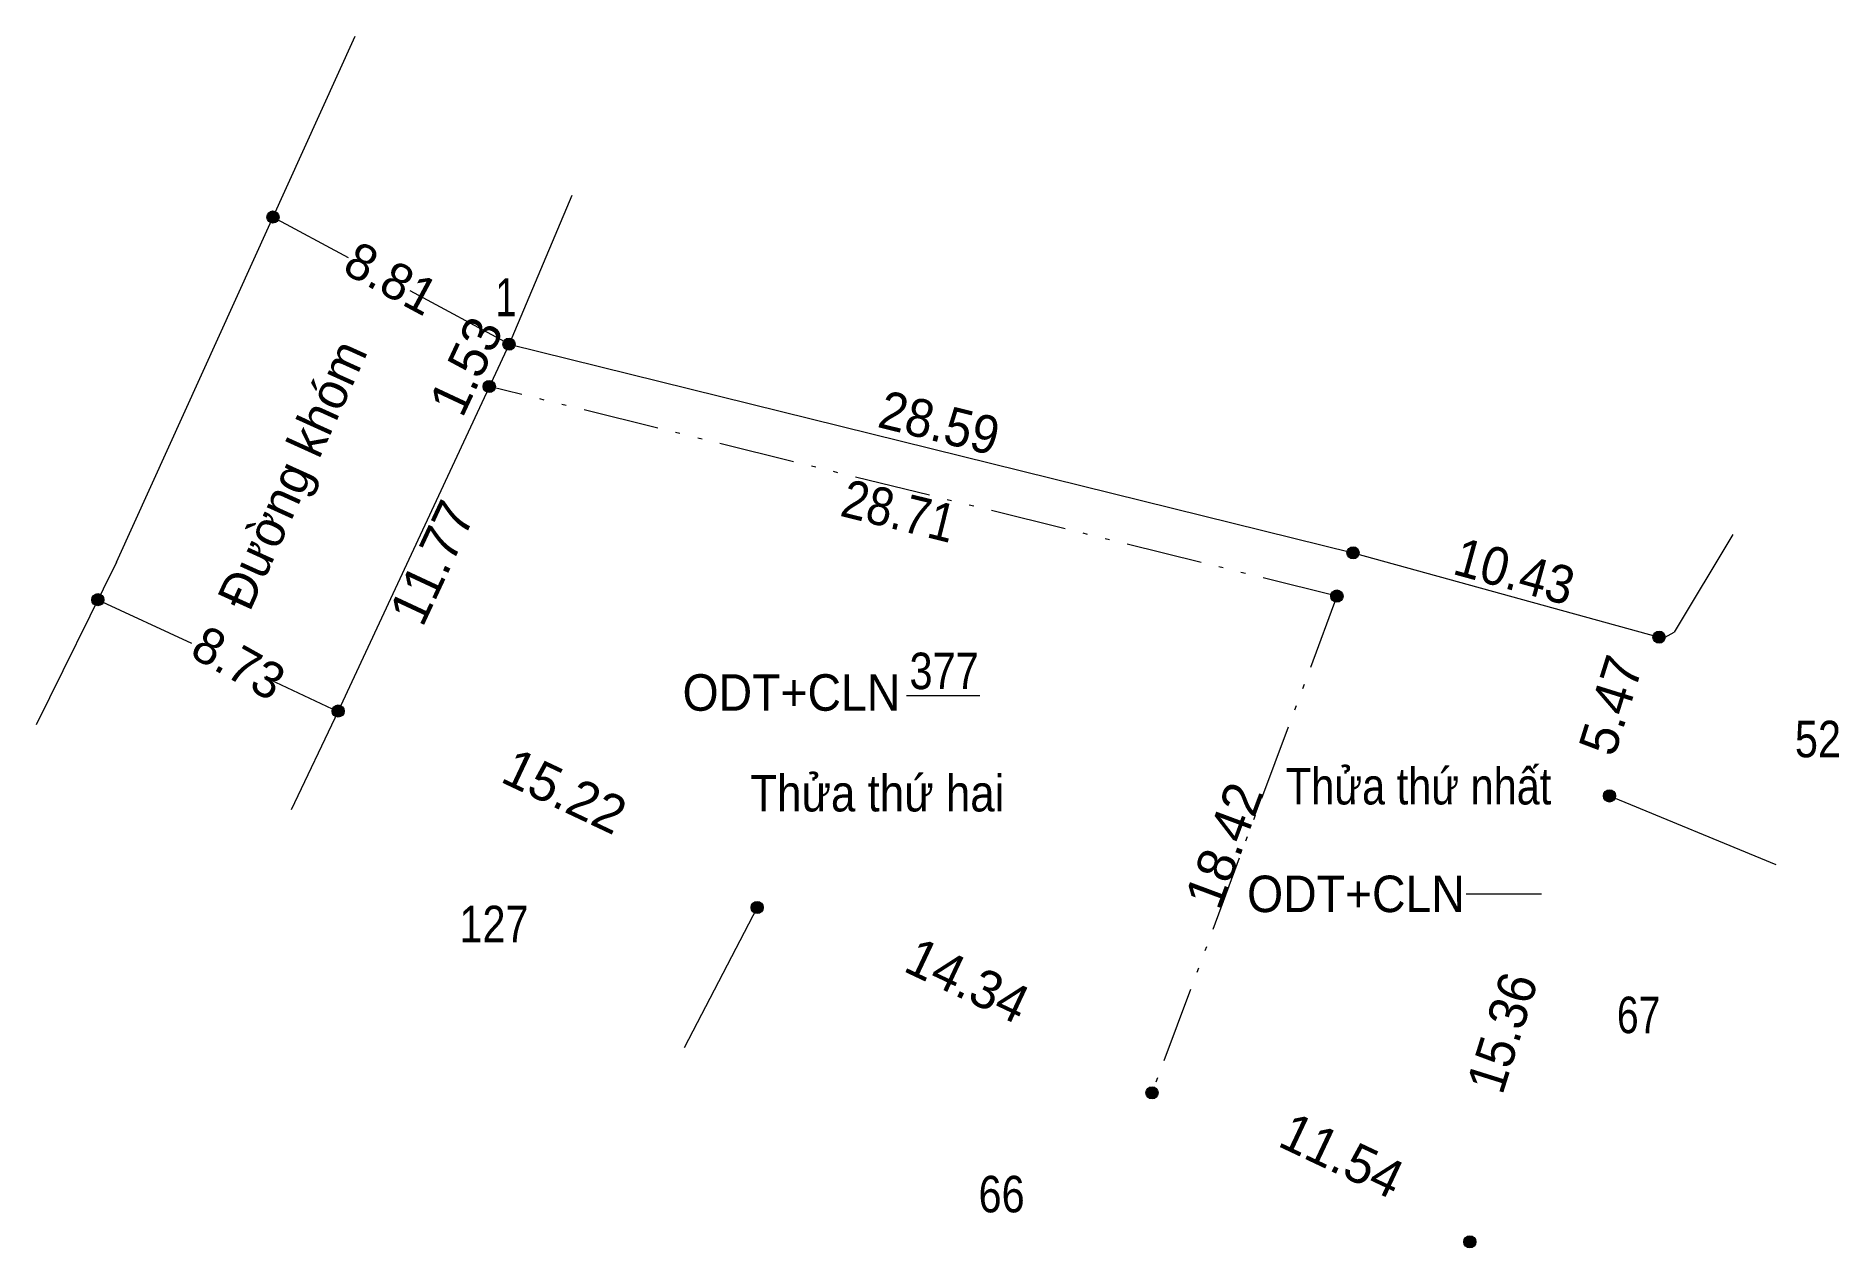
# Model space of a CAD drawing. Header units: metres. Extents: x 536372 to 537378, y 1838993 to 1839351.
# Drawn here: x 536893.3 to 536952.6, y 1839085.2 to 1839125 of the extents above; entities that cross this region are included whole.
import ezdxf
from ezdxf.enums import TextEntityAlignment as Align

# ---------------------------------------------------------------- set-up
doc = ezdxf.new("R2010")
doc.units = ezdxf.units.M
doc.header["$LTSCALE"] = 0.5
doc.linetypes.add('DASH_DOUBLE_DOT', pattern=[9.2, 5, -1.2, 0.3, -1.2, 0.3, -1.2])
for name, color, linetype, lineweight in [('10', 7, 'Continuous', 13), ('63', 7, 'Continuous', 13), ('8', 7, 'Continuous', 13)]:
    doc.layers.add(name, color=color, linetype=linetype, lineweight=lineweight)

msp = doc.modelspace()

# ---------------------------------------------------------------- texts
at = {"layer": '63', "width": 0.75}
msp.add_text(' 1', height=1.25, dxfattribs=at).set_placement((536909.1, 1839115.79), align=Align.RIGHT)
at = {"layer": '63'}
for s, rotation, p in [('1.53', 64.938, (536908.0039, 1839113.8853)), ('11.77', 65.013, (536906.8889, 1839107.426)), ('5.47', 72.658, (536945.6695, 1839102.8137)), ('15.22', 334.684, (536910.4128, 1839099.6099)), ('18.42', 69.597, (536932.9431, 1839098.1771)), ('18.42', 69.597, (536932.9431, 1839098.1771)), ('14.34', 334.71, (536923.658, 1839093.3885)), ('11.54', 334.71, (536935.968, 1839087.6385))]:
    msp.add_text(s, height=1.25, rotation=rotation, dxfattribs=at).set_placement(p, align=Align.CENTER)
for s, rotation, width, p in [('28.59', 346.114, 0.95, (536922.85, 1839111.6803)), ('28.71', 346.114, 0.9, (536921.52, 1839108.7851)), ('10.43', 344.605, 0.95, (536941.7441, 1839106.8012)), ('15.36', 72.604, 0.95, (536942.0994, 1839092.0531))]:
    msp.add_text(s, height=1.25, rotation=rotation, dxfattribs=dict(at, width=width)).set_placement(p, align=Align.CENTER)
at = {"layer": '8'}
for s, rotation, p in [('8.81', 331.69, (536904.6955, 1839116.5075)), (' Đường khóm', 65.575, (536902.1801, 1839110.1319)), ('8.73', 330.792, (536899.6672, 1839103.8709))]:
    msp.add_text(s, height=1.2, rotation=rotation, dxfattribs=at).set_placement(p, align=Align.CENTER)
for s, width, p in [('377', 0.85, (536923.155, 1839103.53)), ('ODT+CLN', 0.95, (536918.135, 1839102.82)), ('52', 0.85, (536951.885, 1839101.29)), ('Thửa thứ hai', 0.9, (536920.96, 1839099.51)), ('Thửa thứ nhất', 0.85, (536938.755, 1839099.74)), ('ODT+CLN', 0.95, (536936.695, 1839096.2)), ('127', 0.85, (536908.355, 1839095.21)), ('67', 0.8, (536945.99, 1839092.22)), ('66', 0.85, (536925.045, 1839086.33))]:
    msp.add_text(s, height=1.2, dxfattribs=dict(at, width=width)).set_placement(p, align=Align.CENTER)

# ---------------------------------------------------------------- hatches: boundary and pattern name
at = {"layer": '63'}
for points in [[(536901.29, 1839119.05, 1), (536900.89, 1839119.05, 1)], [(536909.05, 1839114.87, 1), (536908.65, 1839114.87, 1)], [(536908.4, 1839113.48, 1), (536908, 1839113.48, 1)], [(536936.8, 1839108.01, 1), (536936.4, 1839108.01, 1)], [(536895.53, 1839106.47, 1), (536895.13, 1839106.47, 1)], [(536936.27, 1839106.59, 1), (536935.87, 1839106.59, 1)], [(536946.86, 1839105.24, 1), (536946.46, 1839105.24, 1)], [(536903.43, 1839102.81, 1), (536903.03, 1839102.81, 1)], [(536945.23, 1839100.02, 1), (536944.83, 1839100.02, 1)], [(536917.21, 1839096.35, 1), (536916.81, 1839096.35, 1)], [(536930.19, 1839090.26, 1), (536929.79, 1839090.26, 1)], [(536940.64, 1839085.36, 1), (536940.24, 1839085.36, 1)]]:
    msp.add_hatch(color=256, dxfattribs=at).paths.add_polyline_path(points)

# ---------------------------------------------------------------- linework, layer by layer
at = {"layer": '10'}
for p, q in [((536895.94, 1839107.7), (536903.79, 1839125)), ((536910.92, 1839119.76), (536908.85, 1839114.87)), ((536908.85, 1839114.87), (536903.23, 1839102.81)), ((536949.09, 1839108.61), (536947.16, 1839105.4)), ((536895.94, 1839107.7), (536893.3, 1839102.36)), ((536945.03, 1839100.02), (536950.5, 1839097.76)), ((536917.01, 1839096.35), (536914.61, 1839091.74))]:
    msp.add_line(p, q, dxfattribs=at)
at = {"layer": '10', "linetype": 'DASH_DOUBLE_DOT'}
msp.add_line((536936.07, 1839106.59), (536908.2, 1839113.48), dxfattribs=at)
at = {"layer": '63'}
for centre in [(536901.09, 1839119.05), (536908.85, 1839114.87), (536908.2, 1839113.48), (536936.6, 1839108.01), (536895.33, 1839106.47), (536936.07, 1839106.59), (536946.66, 1839105.24), (536903.23, 1839102.81), (536945.03, 1839100.02), (536917.01, 1839096.35), (536929.99, 1839090.26), (536940.44, 1839085.36)]:
    msp.add_circle(centre, 0.2, dxfattribs=at)
at = {"layer": '8'}
for p, q in [((536903.57, 1839117.71), (536901.09, 1839119.05)), ((536908.85, 1839114.87), (536905.6, 1839116.62)), ((536908.85, 1839114.87), (536936.6, 1839108.01)), ((536936.6, 1839108.01), (536946.66, 1839105.24)), ((536895.33, 1839106.47), (536898.41, 1839105.04)), ((536946.86, 1839105.24), (536947.16, 1839105.4)), ((536900.8, 1839103.93), (536903.22, 1839102.8)), ((536921.92, 1839103.32), (536924.33, 1839103.32)), ((536903.23, 1839102.81), (536901.69, 1839099.56)), ((536940.32, 1839096.8), (536942.8, 1839096.8))]:
    msp.add_line(p, q, dxfattribs=at)
at = {"layer": '8', "linetype": 'DASH_DOUBLE_DOT'}
msp.add_line((536936.07, 1839106.59), (536929.99, 1839090.26), dxfattribs=at)

msp.set_redraw_order([(e.dxf.handle, doc.entitydb.next_handle()) for e in msp.query("TEXT MTEXT ATTDEF DIMENSION ARC_DIMENSION")])  # texts and dimensions are drawn at this point

doc.saveas('drawing.dxf')
